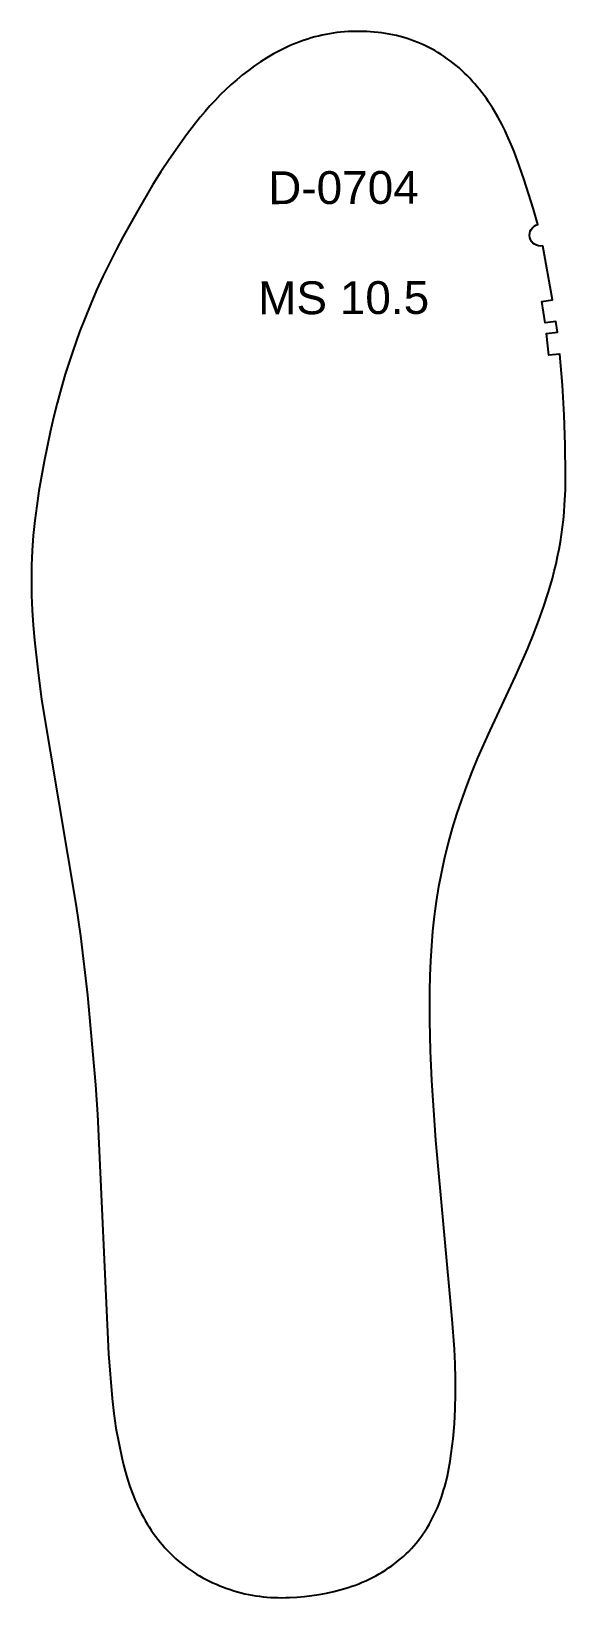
# Model space of a CAD drawing. Header units: millimetres. Extents: x 9 to 2561, y 2 to 334.
# Drawn here: x 1461.5 to 1559, y 48.3 to 334.2 of the extents above; entities that cross this region are included whole.
import ezdxf

# ---------------------------------------------------------------- set-up
doc = ezdxf.new("R2010")
doc.units = ezdxf.units.MM
doc.layers.add('DEFAULT', color=3, linetype='Continuous', true_color=0x00ff00)
doc.layers.add('LAYER_01', color=7, linetype='Continuous', true_color=0xffffff)
doc.styles.add('Arial Regular', font='arial.ttf')

# ---------------------------------------------------------------- blocks, each defined once
blk = doc.blocks.new('_X75')
at = {"layer": 'LAYER_01', "char_height": 6, "attachment_point": 7, "rotation": 0.1549, "style": 'Arial Regular'}
for s, insert, width in [('D-0704', (1504.71, 302.58), 65.8696), ('MS 10.5', (1502.88, 282.47), 73.5)]:
    blk.add_mtext(s, dxfattribs=dict(at, insert=insert, width=width))

msp = doc.modelspace()

# ---------------------------------------------------------------- linework, layer by layer
at = {"layer": 'DEFAULT', "color": 3, "true_color": 0x00ff00}
msp.add_lwpolyline([(1554.79, 295.06, -0.976522), (1553.91, 298.96), (1553.05, 301.93), (1551.41, 307.14), (1550.52, 309.72), (1549.56, 312.28), (1549.04, 313.55), (1548.5, 314.8), (1547.93, 316.04), (1547.32, 317.26), (1546.68, 318.47), (1546, 319.65), (1545.64, 320.24), (1545.27, 320.81), (1544.9, 321.38), (1544.51, 321.94), (1544.11, 322.5), (1543.7, 323.05), (1543.28, 323.58), (1542.85, 324.11), (1542.41, 324.63), (1541.95, 325.14), (1541.49, 325.65), (1541.01, 326.14), (1540.53, 326.61), (1540.03, 327.08), (1539.52, 327.54), (1539, 327.98), (1538.47, 328.41), (1537.93, 328.83), (1537.38, 329.23), (1536.82, 329.62), (1536.25, 330), (1535.67, 330.36), (1535.08, 330.7), (1534.48, 331.03), (1533.87, 331.35), (1533.26, 331.65), (1532.64, 331.93), (1532.01, 332.2), (1531.37, 332.45), (1530.73, 332.68), (1530.08, 332.9), (1529.43, 333.1), (1528.77, 333.28), (1528.11, 333.44), (1527.44, 333.59), (1526.77, 333.73), (1526.1, 333.84), (1525.42, 333.94), (1524.75, 334.03), (1524.07, 334.1), (1523.39, 334.15), (1522.7, 334.19), (1522.02, 334.21), (1521.34, 334.22), (1520.65, 334.22), (1519.97, 334.2), (1519.29, 334.17), (1518.61, 334.12), (1517.93, 334.05), (1517.25, 333.98), (1516.57, 333.88), (1515.9, 333.78), (1515.23, 333.65), (1514.56, 333.51), (1513.89, 333.36), (1513.23, 333.19), (1512.57, 333.01), (1511.92, 332.81), (1511.27, 332.6), (1510.62, 332.38), (1509.98, 332.14), (1509.35, 331.88), (1508.72, 331.62), (1508.1, 331.34), (1507.48, 331.04), (1506.87, 330.74), (1506.27, 330.42), (1505.67, 330.09), (1505.07, 329.75), (1504.49, 329.4), (1503.33, 328.67), (1502.2, 327.9), (1501.1, 327.1), (1500.02, 326.26), (1498.97, 325.39), (1497.94, 324.49), (1496.94, 323.56), (1495.97, 322.6), (1495.02, 321.62), (1494.09, 320.62), (1493.19, 319.59), (1492.32, 318.54), (1491.46, 317.47), (1489.81, 315.3), (1488.2, 313.09), (1486.65, 310.84), (1485.14, 308.56), (1483.68, 306.25), (1480.91, 301.54), (1478.24, 296.78), (1476.97, 294.36), (1475.74, 291.92), (1474.56, 289.45), (1473.42, 286.97), (1472.34, 284.46), (1471.3, 281.93), (1470.32, 279.38), (1469.06, 275.85), (1467.69, 271.62), (1466.93, 269), (1466.21, 266.36), (1465.55, 263.71), (1464.94, 261.05), (1463.85, 255.69), (1462.9, 250.31), (1462.49, 247.61), (1462.14, 244.9), (1461.85, 242.18), (1461.65, 239.46), (1461.54, 236.73), (1461.51, 234), (1461.56, 231.26), (1461.68, 228.53), (1461.86, 225.81), (1462.09, 223.09), (1462.67, 217.65), (1463.38, 212.23), (1469.71, 174.51), (1470.48, 169.1), (1471.74, 158.25), (1473.2, 141.92), (1473.59, 136.47), (1475.56, 92.8), (1476.23, 84.63), (1476.53, 81.91), (1476.72, 80.56), (1476.94, 79.21), (1477.44, 76.53), (1478.02, 73.85), (1478.34, 72.53), (1478.69, 71.21), (1479.07, 69.89), (1479.49, 68.59), (1479.95, 67.31), (1480.19, 66.67), (1480.45, 66.04), (1480.72, 65.41), (1481.01, 64.79), (1481.3, 64.18), (1481.62, 63.57), (1481.94, 62.97), (1482.28, 62.37), (1482.63, 61.78), (1482.99, 61.21), (1483.36, 60.63), (1483.75, 60.07), (1484.15, 59.52), (1484.56, 58.97), (1484.98, 58.44), (1485.42, 57.91), (1485.87, 57.4), (1486.34, 56.9), (1486.81, 56.41), (1487.3, 55.93), (1487.8, 55.46), (1488.31, 55.01), (1488.84, 54.57), (1489.37, 54.15), (1489.92, 53.74), (1490.47, 53.35), (1491.04, 52.97), (1491.62, 52.6), (1492.21, 52.25), (1492.8, 51.92), (1493.41, 51.6), (1494.02, 51.3), (1494.64, 51), (1495.26, 50.73), (1495.89, 50.46), (1496.53, 50.21), (1497.17, 49.97), (1497.81, 49.75), (1498.46, 49.54), (1499.12, 49.35), (1499.78, 49.17), (1500.44, 49.01), (1501.11, 48.87), (1501.78, 48.74), (1502.45, 48.63), (1503.13, 48.54), (1503.81, 48.46), (1504.49, 48.39), (1505.17, 48.34), (1505.85, 48.31), (1506.53, 48.29), (1507.22, 48.28), (1507.9, 48.29), (1508.58, 48.3), (1509.95, 48.38), (1511.31, 48.49), (1512.66, 48.66), (1514.01, 48.86), (1515.36, 49.11), (1516.69, 49.41), (1517.35, 49.57), (1518.01, 49.75), (1518.67, 49.94), (1519.32, 50.14), (1519.97, 50.36), (1520.61, 50.59), (1521.25, 50.83), (1521.88, 51.09), (1522.51, 51.37), (1523.13, 51.66), (1523.74, 51.96), (1524.34, 52.28), (1524.94, 52.61), (1525.53, 52.96), (1526.11, 53.32), (1526.68, 53.7), (1527.24, 54.09), (1527.79, 54.5), (1528.32, 54.92), (1528.85, 55.35), (1529.37, 55.8), (1529.87, 56.27), (1530.35, 56.74), (1530.83, 57.24), (1531.28, 57.74), (1531.72, 58.26), (1532.15, 58.8), (1532.56, 59.34), (1532.95, 59.9), (1533.33, 60.47), (1533.7, 61.05), (1534.05, 61.64), (1534.38, 62.23), (1534.7, 62.84), (1535, 63.45), (1535.29, 64.07), (1535.57, 64.69), (1535.83, 65.32), (1536.07, 65.96), (1536.3, 66.6), (1536.52, 67.25), (1536.72, 67.9), (1536.91, 68.56), (1537.09, 69.22), (1537.41, 70.55), (1537.68, 71.89), (1537.92, 73.23), (1538.12, 74.58), (1538.3, 75.94), (1538.45, 77.3), (1538.68, 80.02), (1538.82, 82.75), (1538.89, 85.48), (1538.87, 88.21), (1538.8, 90.94), (1538.67, 93.67), (1538.29, 99.12), (1535.27, 131.77), (1534.57, 142.67), (1534.32, 148.13), (1534.18, 153.6), (1534.18, 159.06), (1534.25, 161.79), (1534.36, 164.52), (1534.54, 167.25), (1534.77, 169.97), (1535.07, 172.69), (1535.43, 175.39), (1535.86, 178.09), (1536.36, 180.78), (1536.94, 183.45), (1537.6, 186.1), (1538.33, 188.73), (1539.14, 191.34), (1540.01, 193.93), (1540.94, 196.5), (1541.93, 199.04), (1542.98, 201.57), (1545.18, 206.57), (1549.8, 216.48), (1552.03, 221.46), (1553.07, 223.99), (1554.05, 226.54), (1554.95, 229.12), (1555.79, 231.72), (1556.55, 234.34), (1556.9, 235.67), (1557.22, 236.99), (1557.51, 238.33), (1557.78, 239.67), (1558.02, 241.01), (1558.23, 242.36), (1558.41, 243.72), (1558.56, 245.07), (1558.69, 246.43), (1558.79, 247.8), (1558.92, 250.53), (1558.97, 253.26), (1558.9, 258.72), (1558.69, 264.18), (1558.39, 269.64), (1557.91, 275.31), (1555.92, 275.11), (1555.47, 279.03), (1557.46, 279.28), (1557.2, 281.27), (1555.22, 281), (1554.63, 284.89), (1556.6, 285.22)], format="xyb", close=True, dxfattribs=at)

# ---------------------------------------------------------------- block references
at = {"layer": 'LAYER_01'}
msp.add_blockref('_X75', (0, 0), dxfattribs=at)

doc.saveas('drawing.dxf')
